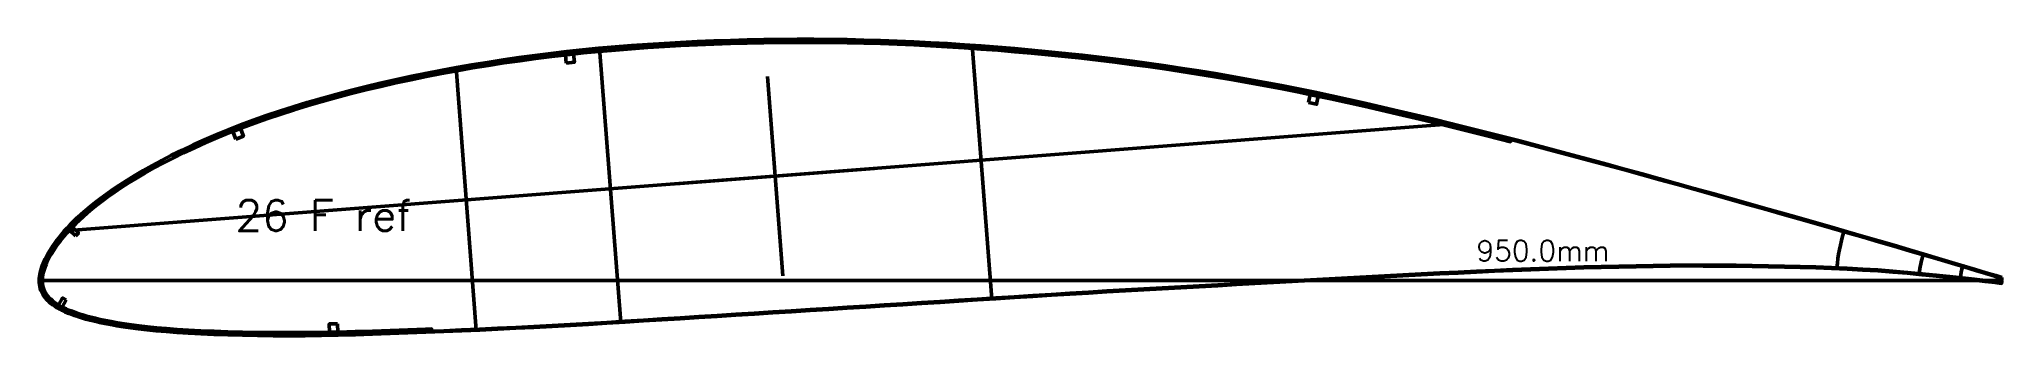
# Model space of a CAD drawing. Header units: metres. Extents: x -405 to 675, y -15418 to 133.
# Drawn here: x -356 to 594, y -5027 to -4883 of the extents above; entities that cross this region are included whole.
import ezdxf
from ezdxf.enums import TextEntityAlignment as Align

# ---------------------------------------------------------------- set-up
doc = ezdxf.new("R2010")
doc.units = ezdxf.units.M
for name, color, linetype, lineweight in [('FoilLayer', 7, 'Continuous', 50), ('RefFoilLayer', 7, 'Continuous', 50), ('StringerLayer', 7, 'Continuous', 50), ('SubLayer', 7, 'Continuous', 50), ('TextLayer', 7, 'Continuous', 50)]:
    doc.layers.add(name, color=color, linetype=linetype, lineweight=lineweight)
doc.styles.add('MSゴシック', font='romans')

msp = doc.modelspace()

# ---------------------------------------------------------------- texts
at = {"layer": 'TextLayer', "style": 'MSゴシック'}
msp.add_text('26 F ref', height=15, dxfattribs=at).set_placement((-261.25, -4976.02))
msp.add_text('950.0mm', height=10, dxfattribs=at).set_placement((403.75, -4993.57), align=Align.BOTTOM_RIGHT)

# ---------------------------------------------------------------- linework, layer by layer
at = {"layer": 'FoilLayer'}
msp.add_lwpolyline([(593.61, -4999), (590.71, -4998.07), (586.04, -4996.66), (580.98, -4995.1), (575.46, -4993.43), (569.45, -4991.65), (562.97, -4989.73), (556.12, -4987.69), (548.95, -4985.57), (541.58, -4983.39), (534.13, -4981.22), (526.63, -4979.08), (519.02, -4976.86), (511.32, -4974.59), (503.49, -4972.35), (495.54, -4970.08), (487.45, -4967.81), (479.21, -4965.49), (470.83, -4963.13), (462.36, -4960.76), (453.84, -4958.37), (445.28, -4955.97), (436.72, -4953.58), (428.16, -4951.2), (419.61, -4948.84), (411.07, -4946.49), (402.54, -4944.15), (394.04, -4941.84), (385.58, -4939.56), (377.14, -4937.31), (368.71, -4935.08), (360.3, -4932.89), (356.14, -4931.81), (355.87, -4932.83), (351.65, -4931.74), (343.29, -4929.61), (334.94, -4927.51), (326.6, -4925.45), (318.26, -4923.42), (309.93, -4921.42), (301.62, -4919.45), (293.37, -4917.52), (285.18, -4915.64), (277.04, -4913.82), (268.94, -4912.06), (260.87, -4910.36), (252.82, -4908.71), (244.79, -4907.12), (236.77, -4905.59), (228.76, -4904.11), (220.76, -4902.69), (212.76, -4901.34), (204.75, -4900.03), (196.73, -4898.79), (188.69, -4897.59), (180.65, -4896.45), (172.6, -4895.36), (164.54, -4894.33), (156.47, -4893.35), (148.38, -4892.43), (140.27, -4891.55), (132.14, -4890.73), (123.99, -4889.95), (115.85, -4889.23), (107.7, -4888.55), (99.56, -4887.93), (91.43, -4887.35), (83.31, -4886.84), (75.2, -4886.37), (67.1, -4885.97), (59.01, -4885.61), (50.92, -4885.32), (42.84, -4885.08), (34.77, -4884.9), (26.71, -4884.78), (18.65, -4884.71), (10.59, -4884.7), (2.53, -4884.76), (-5.53, -4884.87), (-13.58, -4885.03), (-21.62, -4885.25), (-29.64, -4885.53), (-37.65, -4885.87), (-45.65, -4886.26), (-53.62, -4886.71), (-61.57, -4887.22), (-69.49, -4887.79), (-77.34, -4888.41), (-85.15, -4889.09), (-92.9, -4889.84), (-100.62, -4890.68), (-108.33, -4891.58), (-116.02, -4892.55), (-123.69, -4893.59), (-131.34, -4894.7), (-138.95, -4895.88), (-146.53, -4897.12), (-154.07, -4898.43), (-161.55, -4899.81), (-168.99, -4901.25), (-176.36, -4902.77), (-183.68, -4904.35), (-190.93, -4906), (-198.11, -4907.73), (-205.23, -4909.53), (-212.29, -4911.4), (-219.26, -4913.32), (-226.1, -4915.29), (-232.79, -4917.31), (-239.34, -4919.4), (-245.74, -4921.55), (-252.01, -4923.77), (-258.15, -4926.06), (-264.14, -4928.4), (-269.97, -4930.8), (-275.64, -4933.24), (-281.12, -4935.72), (-286.4, -4938.22), (-291.48, -4940.72), (-296.31, -4943.2), (-300.88, -4945.65), (-305.19, -4948.06), (-309.23, -4950.44), (-313, -4952.76), (-316.52, -4955.03), (-319.8, -4957.24), (-322.84, -4959.37), (-325.66, -4961.43), (-328.26, -4963.42), (-330.66, -4965.34), (-332.87, -4967.19), (-334.9, -4968.99), (-336.79, -4970.73), (-338.53, -4972.42), (-340.14, -4974.04), (-341.62, -4975.61), (-343, -4977.13), (-344.26, -4978.6), (-345.43, -4980.02), (-346.51, -4981.4), (-347.5, -4982.75), (-348.42, -4984.06), (-349.26, -4985.32), (-350.03, -4986.56), (-350.74, -4987.77), (-351.39, -4988.95), (-351.98, -4990.06), (-352.5, -4991.16), (-352.96, -4992.26), (-353.38, -4993.34), (-353.75, -4994.35), (-354.05, -4995.33), (-354.29, -4996.32), (-354.48, -4997.3), (-354.62, -4998.24), (-354.71, -4999.15), (-354.75, -5000.06), (-354.74, -5000.9), (-354.68, -5001.74), (-354.55, -5002.59), (-354.33, -5003.44), (-354.04, -5004.28), (-353.68, -5005.13), (-353.25, -5005.95), (-352.73, -5006.76), (-352.14, -5007.55), (-351.46, -5008.33), (-350.7, -5009.08), (-349.87, -5009.82), (-348.96, -5010.53), (-347.98, -5011.23), (-346.93, -5011.89), (-345.79, -5012.53), (-344.57, -5013.15), (-343.26, -5013.75), (-341.85, -5014.34), (-340.35, -5014.91), (-338.76, -5015.48), (-337.06, -5016.05), (-335.25, -5016.62), (-333.33, -5017.18), (-331.28, -5017.74), (-329.08, -5018.28), (-326.71, -5018.82), (-324.15, -5019.35), (-321.4, -5019.88), (-318.43, -5020.41), (-315.22, -5020.94), (-311.76, -5021.45), (-308.01, -5021.95), (-303.94, -5022.41), (-299.51, -5022.84), (-294.7, -5023.25), (-289.51, -5023.64), (-283.93, -5024.01), (-277.97, -5024.32), (-271.63, -5024.59), (-264.93, -5024.8), (-257.88, -5024.97), (-250.56, -5025.1), (-243.04, -5025.19), (-235.37, -5025.23), (-227.57, -5025.2), (-219.64, -5025.1), (-211.54, -5024.94), (-203.29, -5024.73), (-194.92, -5024.49), (-186.45, -5024.21), (-177.87, -5023.89), (-169.21, -5023.56), (-166.31, -5023.45), (-166.27, -5024.5), (-160.47, -5024.27), (-151.77, -5023.91), (-143.07, -5023.53), (-134.35, -5023.11), (-125.59, -5022.67), (-116.79, -5022.21), (-107.98, -5021.75), (-99.17, -5021.27), (-90.38, -5020.77), (-81.57, -5020.24), (-72.72, -5019.69), (-63.82, -5019.14), (-54.91, -5018.58), (-45.98, -5018.03), (-37.04, -5017.48), (-28.08, -5016.91), (-19.1, -5016.34), (-10.11, -5015.77), (-1.11, -5015.2), (7.88, -5014.64), (16.88, -5014.09), (25.86, -5013.52), (34.85, -5012.95), (43.84, -5012.38), (52.83, -5011.81), (61.82, -5011.24), (70.82, -5010.68), (79.81, -5010.11), (88.8, -5009.55), (97.79, -5008.97), (106.78, -5008.39), (115.76, -5007.82), (124.73, -5007.25), (133.69, -5006.69), (142.65, -5006.14), (151.61, -5005.6), (160.56, -5005.06), (169.5, -5004.53), (178.43, -5004.02), (187.36, -5003.52), (196.32, -5003.03), (205.29, -5002.54), (214.27, -5002.05), (223.25, -5001.55), (232.23, -5001.05), (241.2, -5000.55), (250.17, -5000.07), (259.15, -4999.59), (268.12, -4999.11), (277.08, -4998.63), (286.02, -4998.15), (294.94, -4997.68), (303.85, -4997.22), (312.76, -4996.78), (321.67, -4996.35), (330.58, -4995.93), (339.44, -4995.5), (348.24, -4995.09), (356.98, -4994.71), (365.69, -4994.36), (374.36, -4994.02), (382.94, -4993.7), (391.44, -4993.43), (399.89, -4993.21), (408.33, -4993.03), (416.74, -4992.87), (425.07, -4992.7), (433.24, -4992.56), (441.26, -4992.5), (449.26, -4992.54), (457.25, -4992.58), (465.17, -4992.6), (472.98, -4992.69), (480.76, -4992.87), (488.52, -4993.04), (496.2, -4993.18), (503.77, -4993.37), (511.3, -4993.69), (518.89, -4994.08), (526.44, -4994.47), (533.8, -4994.88), (541.01, -4995.43), (548.19, -4996.06), (555.23, -4996.72), (562.04, -4997.37), (568.53, -4998.04), (574.66, -4998.72), (580.42, -4999.36), (585.77, -4999.98), (590.69, -5000.58), (593.74, -5000.98)], close=True, dxfattribs=at)
at = {"layer": 'RefFoilLayer'}
msp.add_lwpolyline([(593.75, -4998.57), (590.84, -4997.64), (586.17, -4996.23), (581.11, -4994.67), (575.59, -4993), (569.57, -4991.22), (563.1, -4989.3), (556.25, -4987.26), (549.08, -4985.14), (541.7, -4982.96), (534.26, -4980.79), (526.76, -4978.65), (519.15, -4976.42), (511.44, -4974.16), (503.62, -4971.92), (495.66, -4969.65), (487.57, -4967.38), (479.33, -4965.06), (470.95, -4962.7), (462.49, -4960.33), (453.96, -4957.94), (445.4, -4955.54), (436.84, -4953.15), (428.28, -4950.77), (419.73, -4948.4), (411.18, -4946.05), (402.66, -4943.72), (394.16, -4941.41), (385.7, -4939.12), (377.25, -4936.87), (368.82, -4934.65), (360.41, -4932.45), (352.02, -4930.28), (343.66, -4928.15), (335.3, -4926.06), (326.96, -4923.99), (318.61, -4921.96), (310.28, -4919.96), (301.96, -4917.99), (293.7, -4916.06), (285.5, -4914.18), (277.36, -4912.36), (269.25, -4910.59), (261.17, -4908.89), (253.11, -4907.24), (245.07, -4905.65), (237.04, -4904.11), (229.02, -4902.63), (221.01, -4901.21), (213, -4899.85), (204.98, -4898.55), (196.95, -4897.3), (188.91, -4896.11), (180.85, -4894.96), (172.79, -4893.87), (164.72, -4892.84), (156.64, -4891.86), (148.54, -4890.93), (140.42, -4890.06), (132.28, -4889.24), (124.13, -4888.46), (115.97, -4887.73), (107.82, -4887.06), (99.67, -4886.43), (91.53, -4885.86), (83.4, -4885.34), (75.28, -4884.87), (67.17, -4884.47), (59.06, -4884.11), (50.96, -4883.82), (42.88, -4883.58), (34.79, -4883.4), (26.72, -4883.28), (18.65, -4883.21), (10.58, -4883.2), (2.51, -4883.26), (-5.56, -4883.37), (-13.62, -4883.53), (-21.67, -4883.75), (-29.7, -4884.03), (-37.72, -4884.37), (-45.73, -4884.76), (-53.72, -4885.22), (-61.68, -4885.73), (-69.6, -4886.29), (-77.48, -4886.91), (-85.29, -4887.6), (-93.06, -4888.35), (-100.79, -4889.19), (-108.52, -4890.09), (-116.22, -4891.07), (-123.91, -4892.11), (-131.57, -4893.22), (-139.19, -4894.4), (-146.79, -4895.64), (-154.34, -4896.95), (-161.84, -4898.33), (-169.29, -4899.78), (-176.68, -4901.3), (-184.02, -4902.89), (-191.28, -4904.54), (-198.48, -4906.27), (-205.61, -4908.08), (-212.69, -4909.96), (-219.68, -4911.88), (-226.53, -4913.86), (-233.25, -4915.88), (-239.81, -4917.98), (-246.24, -4920.14), (-252.54, -4922.37), (-258.69, -4924.66), (-264.71, -4927.02), (-270.57, -4929.42), (-276.25, -4931.87), (-281.76, -4934.36), (-287.07, -4936.87), (-292.16, -4939.38), (-297.02, -4941.88), (-301.62, -4944.34), (-305.95, -4946.77), (-310.01, -4949.16), (-313.82, -4951.5), (-317.36, -4953.79), (-320.66, -4956.01), (-323.73, -4958.16), (-326.57, -4960.24), (-329.2, -4962.25), (-331.62, -4964.19), (-333.86, -4966.07), (-335.92, -4967.89), (-337.83, -4969.66), (-339.59, -4971.36), (-341.23, -4973.01), (-342.74, -4974.6), (-344.13, -4976.15), (-345.42, -4977.65), (-346.61, -4979.1), (-347.71, -4980.51), (-348.73, -4981.89), (-349.67, -4983.23), (-350.53, -4984.53), (-351.32, -4985.8), (-352.05, -4987.04), (-352.72, -4988.25), (-353.34, -4989.42), (-353.89, -4990.58), (-354.36, -4991.72), (-354.79, -4992.83), (-355.19, -4993.92), (-355.51, -4994.98), (-355.76, -4996.04), (-355.96, -4997.08), (-356.11, -4998.09), (-356.21, -4999.09), (-356.25, -5000.06), (-356.24, -5001.02), (-356.16, -5001.99), (-356, -5002.96), (-355.75, -5003.93), (-355.42, -5004.89), (-355.01, -5005.83), (-354.51, -5006.76), (-353.93, -5007.67), (-353.26, -5008.55), (-352.52, -5009.39), (-351.69, -5010.21), (-350.79, -5011), (-349.82, -5011.76), (-348.78, -5012.49), (-347.66, -5013.2), (-346.47, -5013.87), (-345.19, -5014.52), (-343.83, -5015.13), (-342.39, -5015.74), (-340.86, -5016.32), (-339.24, -5016.91), (-337.51, -5017.48), (-335.68, -5018.06), (-333.72, -5018.63), (-331.64, -5019.19), (-329.41, -5019.75), (-327.01, -5020.29), (-324.44, -5020.82), (-321.66, -5021.35), (-318.67, -5021.89), (-315.45, -5022.42), (-311.96, -5022.94), (-308.18, -5023.44), (-304.08, -5023.9), (-299.64, -5024.34), (-294.81, -5024.75), (-289.6, -5025.14), (-284.01, -5025.5), (-278.03, -5025.82), (-271.68, -5026.09), (-264.96, -5026.3), (-257.91, -5026.47), (-250.58, -5026.6), (-243.05, -5026.69), (-235.36, -5026.73), (-227.55, -5026.7), (-219.61, -5026.6), (-211.5, -5026.44), (-203.24, -5026.23), (-194.87, -5025.99), (-186.4, -5025.71), (-177.82, -5025.39), (-169.16, -5025.06), (-160.45, -5024.72), (-151.75, -5024.36), (-143.05, -5023.98), (-134.33, -5023.56), (-125.57, -5023.12), (-116.77, -5022.66), (-107.95, -5022.2), (-99.14, -5021.72), (-90.35, -5021.22), (-81.54, -5020.69), (-72.69, -5020.14), (-63.8, -5019.58), (-54.89, -5019.03), (-45.95, -5018.48), (-37.01, -5017.93), (-28.05, -5017.36), (-19.07, -5016.79), (-10.08, -5016.22), (-1.08, -5015.65), (7.91, -5015.09), (16.9, -5014.53), (25.89, -5013.97), (34.88, -5013.4), (43.87, -5012.83), (52.86, -5012.26), (61.85, -5011.69), (70.85, -5011.13), (79.84, -5010.56), (88.83, -5009.99), (97.82, -5009.42), (106.81, -5008.84), (115.79, -5008.27), (124.75, -5007.7), (133.72, -5007.14), (142.68, -5006.59), (151.63, -5006.05), (160.58, -5005.51), (169.52, -5004.98), (178.45, -5004.47), (187.39, -5003.97), (196.34, -5003.48), (205.31, -5002.99), (214.29, -5002.49), (223.27, -5002), (232.25, -5001.5), (241.23, -5001), (250.2, -5000.51), (259.17, -5000.04), (268.14, -4999.56), (277.1, -4999.08), (286.04, -4998.59), (294.96, -4998.13), (303.87, -4997.67), (312.78, -4997.23), (321.7, -4996.8), (330.6, -4996.37), (339.46, -4995.95), (348.26, -4995.54), (357, -4995.16), (365.71, -4994.81), (374.37, -4994.47), (382.96, -4994.15), (391.45, -4993.88), (399.9, -4993.66), (408.34, -4993.48), (416.74, -4993.32), (425.08, -4993.15), (433.25, -4993.01), (441.26, -4992.95), (449.25, -4992.99), (457.25, -4993.03), (465.17, -4993.05), (472.97, -4993.14), (480.75, -4993.32), (488.51, -4993.49), (496.18, -4993.63), (503.75, -4993.82), (511.28, -4994.14), (518.87, -4994.53), (526.42, -4994.91), (533.77, -4995.33), (540.97, -4995.88), (548.15, -4996.51), (555.19, -4997.17), (562, -4997.82), (568.48, -4998.49), (574.61, -4999.17), (580.37, -4999.8), (585.71, -5000.43), (590.64, -5001.02), (593.68, -5001.42)], close=True, dxfattribs=at)
at = {"layer": 'StringerLayer'}
for points in [[(-101.15, -4894.76), (-97.17, -4894.33), (-97.6, -4890.35), (-101.58, -4890.78), (-101.15, -4894.76)], [(258.16, -4913.87), (262.07, -4914.7), (262.9, -4910.79), (258.98, -4909.96), (258.16, -4913.87)], [(-261.11, -4931.51), (-257.38, -4930.05), (-258.84, -4926.33), (-262.57, -4927.79), (-261.11, -4931.51)], [(-338.69, -4978.34), (-337.32, -4976.88), (-340.22, -4974.13), (-341.6, -4975.58), (-338.69, -4978.34)], [(-343.18, -5009.41), (-344.92, -5008.43), (-346.89, -5011.91), (-345.14, -5012.9), (-343.18, -5009.41)], [(-211.86, -5020.94), (-215.86, -5021.02), (-215.78, -5025.02), (-211.78, -5024.94), (-211.86, -5020.94)]]:
    msp.add_lwpolyline(points, dxfattribs=at)
at = {"layer": 'SubLayer'}
for p, q in [((-85, -4887.57), (-74.79, -5020.27)), ((95.42, -4886.13), (104.88, -5008.97)), ((-154.48, -4896.98), (-144.7, -5024.05)), ((-3.71, -4901.23), (3.71, -4997.65)), ((327.84, -4924.21), (-343.91, -4975.9)), ((-48.15, -4953.14), (48.15, -4945.73)), ((-356.25, -5000), (593.75, -5000))]:
    msp.add_line(p, q, dxfattribs=at)
for radius, start, end in [(80, 162.81104, 175.57646), (40, 161.907, 175.11959), (20, 160.32836, 176.06148)]:
    msp.add_arc((593.75, -5000), radius, start, end, dxfattribs=at)

msp.set_redraw_order([(e.dxf.handle, doc.entitydb.next_handle()) for e in msp.query("TEXT MTEXT ATTDEF DIMENSION ARC_DIMENSION")])  # texts and dimensions are drawn at this point

doc.saveas('drawing.dxf')
